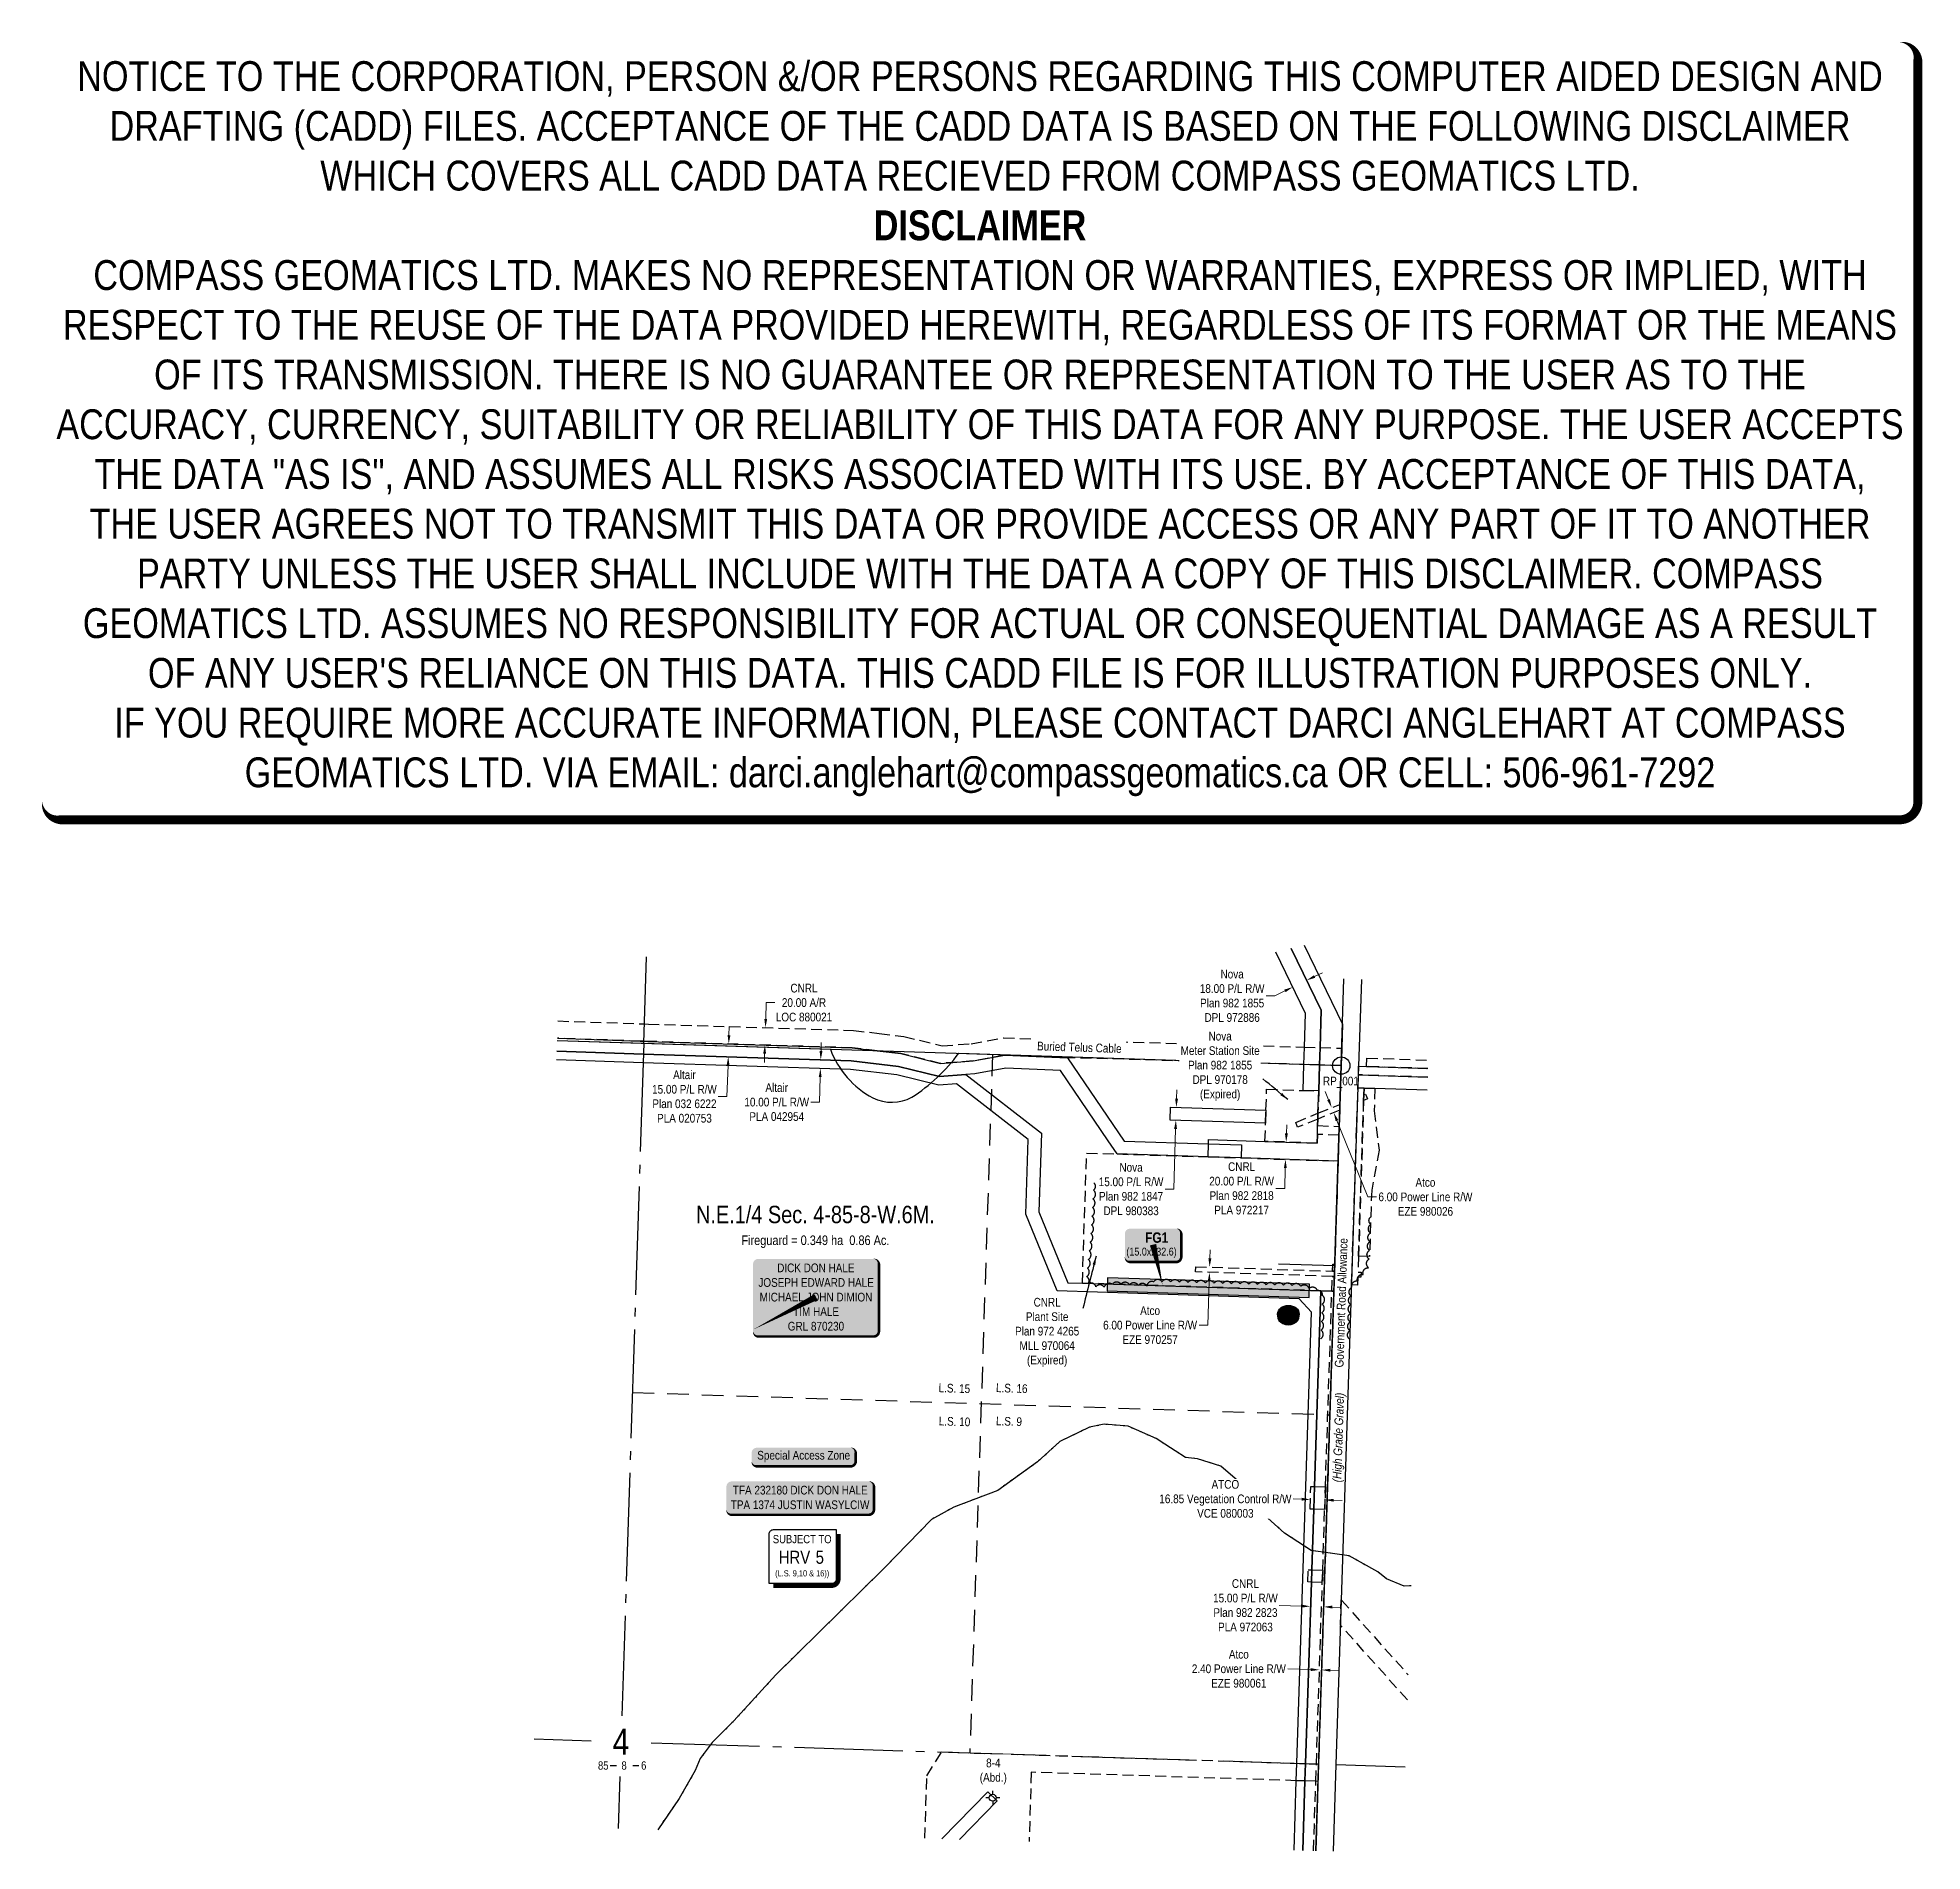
# Model space of a CAD drawing. Extents: x 363317 to 365488, y 6246185 to 6248274.
import ezdxf
from ezdxf.enums import TextEntityAlignment as Align

# ---------------------------------------------------------------- set-up
doc = ezdxf.new("R2010")
doc.units = 0
doc.header["$LTSCALE"] = 5
doc.header["$PDSIZE"] = 0.5
for name, pattern in [('0', [1, 1, 0]), ('foc-ACCESSROAD', [3.75, 2.5, -1.25]), ('foc-FLOWLINE', [3.75, 2.5, -1.25]), ('foc-LSD', [8, 5, -3]), ('foc-QUARTERLINE', [33, 25, -3, 2, -3]), ('foc-WHEELTRACKS', [2, 0.4, -1.6])]:
    doc.linetypes.add(name, pattern=pattern)
doc.layers.get('Defpoints').update_dxf_attribs({"color": 9})
for name, color, linetype in [('10', 1, 'Continuous'), ('35', 37, 'Continuous'), ('9', 3, 'Continuous'), ('AS-TELUS', 224, 'foc-TEL'), ('AS-WILDLIFE-BLOCK', 131, 'Continuous'), ('C-AR', 13, 'foc-ACCESSROAD'), ('C-RW', 13, 'Continuous'), ('C-SYMBOL', 7, 'Continuous'), ('C-WS', 13, 'foc-ACCESSROAD'), ('CG-NOTES', 7, 'Continuous'), ('CTW', 7, 'Continuous'), ('F-AR', 190, 'foc-ACCESSROAD'), ('F-EZE', 190, 'foc-FLOWLINE'), ('F-RW', 190, 'Continuous'), ('F-VCE', 190, 'foc-FLOWLINE'), ('F-WS', 190, 'foc-ACCESSROAD'), ('F-WS-S', 190, 'Continuous'), ('L-AREAREQUIRED', 7, 'Continuous'), ('L-ROAD-T', 7, 'Continuous'), ('L-SEC', 7, 'Continuous'), ('L-SECLBL', 7, 'Continuous'), ('L-SECQ', 8, 'foc-QUARTERLINE'), ('L-SECTION-LSD', 7, 'foc-LSD'), ('P-CROSSINGS', 250, 'Continuous'), ('P-TEMP-BLOCKS', 250, 'Continuous'), ('P-WORKAREA', 113, 'Continuous'), ('P-WORKAREA-H', 111, 'Continuous'), ('T-BUSH', 110, '0'), ('T-WATER-P3', 160, 'foc-WHEELTRACKS')]:
    doc.layers.add(name, color=color, linetype=linetype)
for name, color, linetype, lineweight in [('C-AR-T', 13, 'Continuous', 9), ('C-WS-T', 13, 'Continuous', 9), ('F-EZE-T', 190, 'Continuous', 9), ('F-RW-T', 190, 'Continuous', 9), ('F-VCE-T', 190, 'Continuous', 9), ('F-WS-T', 190, 'Continuous', 9), ('T-TEXT', 48, 'Continuous', 18)]:
    doc.layers.add(name, color=color, linetype=linetype, lineweight=lineweight)
doc.layers.add('DISCLAIMER', color=7, linetype='Continuous', plot=False)
doc.styles.add('100L', font='ARIALN.TTF', dxfattribs={"height": 11})
doc.styles.add('175L', font='ARIALN.TTF', dxfattribs={"height": 20})
doc.styles.add('80', font='ARIALN.TTF', dxfattribs={"height": 10})
doc.styles.add('80CG', font='ARIALN.TTF', dxfattribs={"height": 10})
doc.styles.add('80L', font='ARIALN.TTF', dxfattribs={"height": 10})
doc.styles.add('80LS', font='ARIALNI.TTF', dxfattribs={"height": 10})
doc.styles.add('BOLD', font='ARIALNB.TTF')
doc.styles.add('Crossing', font='ARIALN.TTF', dxfattribs={"height": 10})
doc.styles.add('foc-LtypeFont', font='ARIALN.TTF', dxfattribs={"height": 7.35})
doc.styles.add('HRV', font='ARIALN.TTF', dxfattribs={"height": 3})
doc.styles.add('SIMPLEX', font='ARIALN.TTF')
doc.linetypes.add('foc-TEL', pattern='A,2,-1,["T",foc-LtypeFont,S=0.2,R=0,X=-0.425,Y=-0.75],-1.24,8', length=12.24)
doc.linetypes.add('foc-TEL-NOLINE', pattern='A,0,-2,["T",foc-LtypeFont,S=0.2,R=0,X=-0.425,Y=-0.75],-10.24', length=12.24)
doc.linetypes.add('foc-TOPO-flowdirection-NOLINE', pattern='A,0,[">",foc-LtypeFont,S=0.3,R=0,X=0,Y=-0.945],-20,[">",foc-LtypeFont,S=0.3,R=0,X=0,Y=-0.945],0', length=20)
doc.dimstyles.new('Compass 5 000', dxfattribs={"dimscale": 5, "dimtxt": 9, "dimasz": 2, "dimexe": 0.2, "dimexo": 0.0625, "dimgap": 0.5, "dimtad": 0, "dimtih": 1, "dimtoh": 1, "dimzin": 0, "dimdsep": 46, "dimtxsty": '80CG', "dimcen": 0.1, "dimse1": 1, "dimse2": 1, "dimclrd": 256, "dimclrt": 256, "dimaunit": 1, "dimadec": 4, "dimazin": 0, "dimtfac": 0.06, "dimtofl": 0, "dimtmove": 0, "dimatfit": 1, "dimfxl": 0.2, "dimtolj": 1, "dimtzin": 0, "dimlwd": -1, "dimarcsym": 0})

msp = doc.modelspace()

# ---------------------------------------------------------------- texts
at = {"layer": '35', "color": 3, "style": '80'}
msp.add_attdef('RP_001', (364797.379, 6247067.497), 'RP', height=9.9972, dxfattribs=at)
at = {"layer": 'C-SYMBOL', "color": 3, "style": '175L'}
msp.add_text('N.E.1/4 Sec. 4-85-8-W.6M.', height=19.99448, dxfattribs=at).set_placement((364212.861, 6246902.79), align=Align.BOTTOM_CENTER)
at = {"layer": 'L-AREAREQUIRED', "color": 5, "style": '100L'}
msp.add_text('Fireguard = 0.349 ha  0.86 Ac.', height=10.99696, dxfattribs=at).set_placement((364212.861, 6246880.296), align=Align.BOTTOM_CENTER)
at = {"layer": 'L-ROAD-T', "style": '80L'}
msp.add_text('Government Road Allowance', height=9.99724, rotation=88.135237, dxfattribs=at).set_placement((364818.408, 6246817.098), align=Align.MIDDLE_CENTER)
at = {"layer": 'T-TEXT', "style": '80LS'}
msp.add_text('(High Grade Gravel)', height=9.99724, rotation=88.135237, dxfattribs=at).set_placement((364815.055, 6246661.949), align=Align.MIDDLE_CENTER)

# ---------------------------------------------------------------- blocks, each defined once
blk = doc.blocks.new('L-SECLBL')
at = {"layer": '9', "color": 7}
for p, q in [((-5.1, -27.8), (-12.3, -27.8)), ((20.7, -27.8), (13.5, -27.8))]:
    blk.add_line(p, q, dxfattribs=at)
at = {"layer": '10', "color": 2, "style": 'SIMPLEX'}
blk.add_attdef('SEC', text='', height=30, dxfattribs=at).set_placement((0, 0), align=Align.MIDDLE)
at = {"layer": '10', "color": 5, "style": '80L'}
blk.add_attdef('TWP', text='', height=9.5, dxfattribs=at).set_placement((-14.4, -27.4), align=Align.MIDDLE_RIGHT)
blk.add_attdef('RGE', text='', height=9.5, dxfattribs=at).set_placement((3.6, -27.4), align=Align.MIDDLE_CENTER)
blk.add_attdef('MER', text='', height=9.5, dxfattribs=at).set_placement((23.2, -27.4), align=Align.MIDDLE_LEFT)
blk = doc.blocks.new('HRV')
blk.add_lwpolyline([(-35.1, 31.6), (37.2, 31.6), (37.2, -25.5, -0.414214), (32.2, -30.5), (-40.1, -30.5), (-40.1, 26.6, -0.414214)], format="xyb", close=True)
at = {"const_width": 5, "flags": 128}
blk.add_lwpolyline([(-35.1, -33), (32.2, -33, 0.414214), (39.7, -25.5), (39.7, 26.6)], format="xyb", dxfattribs=at)
at = {"style": '80L'}
blk.add_text('SUBJECT TO', height=9.5, dxfattribs=at).set_placement((-2, 13.1), align=Align.BOTTOM_CENTER)
blk.add_attdef('(N.W.1/4 00)', text='', height=7.12, dxfattribs=at).set_placement((-2, -24.4), align=Align.BOTTOM_CENTER)
at = {"layer": 'CTW', "color": 3, "style": 'HRV'}
blk.add_text('HRV', height=15, dxfattribs=at).set_placement((-10.9, -0.2), align=Align.MIDDLE_CENTER)
blk.add_attdef('0', text='', height=15, dxfattribs=at).set_placement((18.3, -0.2), align=Align.MIDDLE_CENTER)
blk = doc.blocks.new('*U365')
h = blk.add_hatch(color=255)
edge = h.paths.add_edge_path()
edge.add_line((-54, -11.5), (54, -11.5))
edge.add_arc((54, -5.5), 6, 270, 360)
edge.add_line((60, -5.5), (60, 4))
edge.add_arc((54, 4), 6, 0, 90)
edge.add_line((54, 10), (-54, 10))
edge.add_arc((-54, 4), 6, 90, 180)
edge.add_line((-60, 4), (-60, -5.5))
edge.add_arc((-54, -5.5), 6, 180, 270)
at = {"color": 131, "flags": 128}
blk.add_lwpolyline([(-54, -11.5, 3, 3, 0), (54, -11.5, 3, 3, 0.414214), (60, -5.5, 3, 3, 0), (60, 4, 3, 0, 0.414214), (54, 10, 0, 0, 0), (-54, 10, 0, 0, 0.414214), (-60, 4, 0, 0, 0), (-60, -5.5, 0, 3, 0.414214)], format="xyseb", close=True, dxfattribs=at)
at = {"color": 131, "style": '80'}
blk.add_attdef('ENTER_TEXT_001', (-36, -5), '', height=10, dxfattribs=at)
blk = doc.blocks.new('*U367')
h = blk.add_hatch(color=255)
edge = h.paths.add_edge_path()
edge.add_line((-79, -20), (79, -20))
edge.add_arc((79, -14), 6, 270, 360)
edge.add_line((85, -14), (85, 12.5))
edge.add_arc((79, 12.5), 6, 0, 90)
edge.add_line((79, 18.5), (-79, 18.5))
edge.add_arc((-79, 12.5), 6, 90, 180)
edge.add_line((-85, 12.5), (-85, -14))
edge.add_arc((-79, -14), 6, 180, 270)
at = {"color": 44, "flags": 128}
blk.add_lwpolyline([(-79, -20, 3, 3, 0), (79, -20, 3, 3, 0.414214), (85, -14, 3, 3, 0), (85, 12.5, 3, 0, 0.414214), (79, 18.5, 0, 0, 0), (-79, 18.5, 0, 0, 0.414214), (-85, 12.5, 0, 0, 0), (-85, -14, 0, 3, 0.414214)], format="xyseb", close=True, dxfattribs=at)
at = {"color": 44, "style": '80'}
blk.add_attdef('ENTER_TEXT_001', (-36, -5), '', height=10, dxfattribs=at)
blk = doc.blocks.new('*D368')
at = {"layer": 'Defpoints', "color": 0, "transparency": 16777216}
for p in [(364628.5, 6247042.3), (364637.3, 6247042), (364636.8, 6247027)]:
    blk.add_point(p, dxfattribs=at)
at = {"layer": 'F-RW-T', "transparency": 16777216}
for p, q in [((364628.8, 6247052.3), (364629.1, 6247062.3)), ((364627.7, 6247017.3), (364625.5, 6246948)), ((364625.5, 6246948), (364615.5, 6246948))]:
    blk.add_line(p, q, dxfattribs=at)
for points in [[(364627.1, 6247052.3), (364630.5, 6247052.2), (364628.5, 6247042.3)], [(364626, 6247017.4), (364629.3, 6247017.3), (364628, 6247027.3)]]:
    blk.add_solid(points, dxfattribs=at)
at = {"layer": 'F-RW-T', "transparency": 16777216, "insert": (364576.4, 6246948), "char_height": 10, "attachment_point": 5, "style": '80CG'}
blk.add_mtext('\\A1;Nova\\P15.00 P/L R/W\\PPlan 982 1847\\PDPL 980383', dxfattribs=at)
blk = doc.blocks.new('*D369')
at = {"layer": 'Defpoints', "color": 0, "transparency": 16777216}
for p in [(364780, 6247185.8), (364762.6, 6247180.7), (364763.9, 6247178)]:
    blk.add_point(p, dxfattribs=at)
at = {"layer": 'F-RW-T', "transparency": 16777216}
for p, q in [((364787.7, 6247192.9), (364796.7, 6247197.2)), ((364741.9, 6247170.6), (364731.9, 6247170.6)), ((364753.6, 6247176.3), (364741.9, 6247170.6))]:
    blk.add_line(p, q, dxfattribs=at)
for points in [[(364787, 6247194.4), (364788.5, 6247191.4), (364778.7, 6247188.5)], [(364752.8, 6247177.8), (364754.3, 6247174.8), (364762.6, 6247180.7)]]:
    blk.add_solid(points, dxfattribs=at)
at = {"layer": 'F-RW-T', "transparency": 16777216, "insert": (364692.8, 6247170.6), "char_height": 10, "attachment_point": 5, "style": '80CG'}
blk.add_mtext('\\A1;Nova\\P18.00 P/L R/W\\PPlan 982 1855\\PDPL 972886', dxfattribs=at)
blk = doc.blocks.new('*D370')
at = {"layer": 'Defpoints', "color": 0, "transparency": 16777216}
for p in [(364666.7, 6246852.1), (364697.7, 6246851.1), (364697.9, 6246857.1)]:
    blk.add_point(p, dxfattribs=at)
at = {"layer": 'F-EZE-T', "transparency": 16777216}
for p, q in [((364667.2, 6246868.1), (364667.5, 6246878.1)), ((364666.3, 6246842.1), (364664.7, 6246791.3)), ((364664.7, 6246791.3), (364654.7, 6246791.3))]:
    blk.add_line(p, q, dxfattribs=at)
for points in [[(364665.5, 6246868.2), (364668.8, 6246868.1), (364666.9, 6246858.1)], [(364664.7, 6246842.2), (364668, 6246842.1), (364666.7, 6246852.1)]]:
    blk.add_solid(points, dxfattribs=at)
at = {"layer": 'F-EZE-T', "transparency": 16777216, "insert": (364598.3, 6246791.3), "char_height": 10, "width": 541.189, "attachment_point": 5, "style": '80CG'}
blk.add_mtext('\\A1;Atco\\P6.00 Power Line R/W\\PEZE 970257', dxfattribs=at)
blk = doc.blocks.new('*D371')
at = {"layer": 'Defpoints', "color": 0, "transparency": 16777216}
for p in [(364809.8, 6247036.1), (364777.6, 6247029.6), (364779.9, 6247024)]:
    blk.add_point(p, dxfattribs=at)
at = {"layer": 'F-EZE-T', "transparency": 16777216}
for p, q in [((364803.8, 6247051), (364800.1, 6247060.3)), ((364813.5, 6247026.9), (364849.1, 6246939)), ((364849.1, 6246939), (364859.1, 6246939))]:
    blk.add_line(p, q, dxfattribs=at)
for points in [[(364805.3, 6247051.6), (364802.3, 6247050.4), (364807.5, 6247041.7)], [(364815.1, 6247027.5), (364812, 6247026.3), (364809.8, 6247036.1)]]:
    blk.add_solid(points, dxfattribs=at)
at = {"layer": 'F-EZE-T', "transparency": 16777216, "insert": (364915.4, 6246939), "char_height": 10, "attachment_point": 5, "style": '80CG', "bg_fill": 3, "box_fill_scale": 1.1, "bg_fill_color": 256, "bg_fill_true_color": 13158600, "bg_fill_transparency": 0}
blk.add_mtext('\\A1;Atco\\P6.00 Power Line R/W\\PEZE 980026', dxfattribs=at)
blk = doc.blocks.new('*D372')
at = {"layer": 'Defpoints', "color": 0, "transparency": 16777216}
for p in [(364794, 6246414.1), (364796.4, 6246414.1), (364793.4, 6246394.3)]:
    blk.add_point(p, dxfattribs=at)
at = {"layer": 'F-EZE-T', "transparency": 16777216}
for p, q in [((364783.4, 6246394.6), (364756.9, 6246395.5)), ((364805.8, 6246393.9), (364815.7, 6246393.5))]:
    blk.add_line(p, q, dxfattribs=at)
for points in [[(364783.4, 6246396.3), (364783.3, 6246392.9), (364793.4, 6246394.3)], [(364805.8, 6246395.5), (364805.7, 6246392.2), (364795.8, 6246394.2)]]:
    blk.add_solid(points, dxfattribs=at)
at = {"layer": 'F-EZE-T', "transparency": 16777216, "insert": (364700.5, 6246395.5), "char_height": 10, "attachment_point": 5, "style": '80CG'}
blk.add_mtext('\\A1;Atco\\P2.40 Power Line R/W\\PEZE 980061', dxfattribs=at)
blk = doc.blocks.new('*D373')
at = {"layer": 'C-AR-T', "transparency": 16777216}
for p, q in [((364155.6, 6247144), (364156.2, 6247162.8)), ((364156.2, 6247162.8), (364166.2, 6247162.8)), ((364154.4, 6247104), (364154.1, 6247094))]:
    blk.add_line(p, q, dxfattribs=at)
for points in [[(364154, 6247144), (364157.3, 6247143.9), (364155.3, 6247134)], [(364152.7, 6247104), (364156, 6247103.9), (364154.7, 6247114)]]:
    blk.add_solid(points, dxfattribs=at)
at = {"layer": 'Defpoints', "color": 0, "transparency": 16777216}
for p in [(364167, 6247133.6), (364154.7, 6247114), (364166.4, 6247113.6)]:
    blk.add_point(p, dxfattribs=at)
at = {"layer": 'C-AR-T', "transparency": 16777216, "insert": (364199.7, 6247162.8), "char_height": 10, "width": 1096.685, "attachment_point": 5, "style": '80CG'}
blk.add_mtext('\\A1;CNRL\\P20.00 A/R\\PLOC 880021', dxfattribs=at)
blk = doc.blocks.new('*D374')
at = {"layer": 'Defpoints', "color": 0, "transparency": 16777216}
for p in [(364112.5, 6247100.5), (364134.3, 6247099.8), (364134.8, 6247114.6)]:
    blk.add_point(p, dxfattribs=at)
at = {"layer": 'F-RW-T', "transparency": 16777216}
for p, q in [((364113.3, 6247125.3), (364113.6, 6247135.3)), ((364112.2, 6247090.5), (364111, 6247054.6)), ((364111, 6247054.6), (364101, 6247054.6))]:
    blk.add_line(p, q, dxfattribs=at)
for points in [[(364111.7, 6247125.4), (364115, 6247125.2), (364113, 6247115.3)], [(364110.5, 6247090.5), (364113.9, 6247090.4), (364112.5, 6247100.5)]]:
    blk.add_solid(points, dxfattribs=at)
at = {"layer": 'F-RW-T', "transparency": 16777216, "insert": (364062, 6247054.6), "char_height": 10, "width": 555.121, "attachment_point": 5, "style": '80CG'}
blk.add_mtext('\\A1;Altair\\P15.00 P/L R/W\\PPlan 032 6222\\PPLA 020753', dxfattribs=at)
blk = doc.blocks.new('*D375')
at = {"layer": 'C-AR-T', "transparency": 16777216}
for p, q in [((364755.3, 6247012.2), (364755.6, 6247022.2)), ((364754, 6246972.3), (364753.3, 6246948.8)), ((364753.3, 6246948.8), (364743.3, 6246948.8))]:
    blk.add_line(p, q, dxfattribs=at)
for points in [[(364753.6, 6247012.3), (364757, 6247012.2), (364755, 6247002.2)], [(364752.4, 6246972.3), (364755.7, 6246972.2), (364754.3, 6246982.3)]]:
    blk.add_solid(points, dxfattribs=at)
at = {"layer": 'Defpoints', "color": 0, "transparency": 16777216}
for p in [(364718.2, 6247003.4), (364717.6, 6246983.5), (364754.3, 6246982.3)]:
    blk.add_point(p, dxfattribs=at)
at = {"layer": 'C-AR-T', "transparency": 16777216, "insert": (364703.7, 6246948.8), "char_height": 10, "width": 408.496, "attachment_point": 5, "style": '80CG'}
blk.add_mtext('\\A1;CNRL\\P20.00 P/L R/W\\PPlan 982 2818\\PPLA 972217', dxfattribs=at)
blk = doc.blocks.new('*D376')
at = {"layer": 'C-AR-T', "transparency": 16777216}
for p, q in [((364773.2, 6246467.8), (364747.1, 6246468.6)), ((364808.1, 6246466.6), (364818.1, 6246466.3))]:
    blk.add_line(p, q, dxfattribs=at)
for points in [[(364773.2, 6246469.4), (364773.1, 6246466.1), (364783.1, 6246467.4)], [(364808.2, 6246468.3), (364808.1, 6246464.9), (364798.1, 6246466.9)]]:
    blk.add_solid(points, dxfattribs=at)
at = {"layer": 'Defpoints', "color": 0, "transparency": 16777216}
for p in [(364785.2, 6246531.7), (364800.2, 6246531.3), (364783.1, 6246467.4)]:
    blk.add_point(p, dxfattribs=at)
at = {"layer": 'C-AR-T', "transparency": 16777216, "insert": (364708.1, 6246468.6), "char_height": 10, "attachment_point": 5, "style": '80CG'}
blk.add_mtext('\\A1;CNRL\\P15.00 P/L R/W\\PPlan 982 2823\\PPLA 972063', dxfattribs=at)
blk = doc.blocks.new('*D377')
at = {"layer": 'Defpoints', "color": 0, "transparency": 16777216}
for p in [(364782.8, 6246586.4), (364782.9, 6246590.5), (364799.6, 6246585.9)]:
    blk.add_point(p, dxfattribs=at)
at = {"layer": 'F-VCE-T', "transparency": 16777216}
for p, q in [((364772.9, 6246590.9), (364762.9, 6246591.2)), ((364809.7, 6246589.7), (364819.7, 6246589.3))]:
    blk.add_line(p, q, dxfattribs=at)
for points in [[(364773, 6246592.5), (364772.9, 6246589.2), (364782.9, 6246590.5)], [(364809.8, 6246591.3), (364809.7, 6246588), (364799.8, 6246590)]]:
    blk.add_solid(points, dxfattribs=at)
at = {"layer": 'F-VCE-T', "transparency": 16777216, "insert": (364685, 6246591.2), "char_height": 10, "attachment_point": 5, "style": '80CG', "bg_fill": 3, "box_fill_scale": 1.1, "bg_fill_color": 256, "bg_fill_true_color": 13158600, "bg_fill_transparency": 0}
blk.add_mtext('\\A1;ATCO\\P16.85 Vegetation Control R/W\\PVCE 080003', dxfattribs=at)
blk = doc.blocks.new('*U380')
h = blk.add_hatch(color=59)
edge = h.paths.add_edge_path()
edge.add_line((-66.5, -45.5), (66.5, -45.5))
edge.add_arc((66.5, -39.5), 6, 270, 360)
edge.add_line((72.5, -39.5), (72.5, 38))
edge.add_arc((66.5, 38), 6, 0, 90)
edge.add_line((66.5, 44), (-66.5, 44))
edge.add_arc((-66.5, 38), 6, 90, 180)
edge.add_line((-72.5, 38), (-72.5, -39.5))
edge.add_arc((-66.5, -39.5), 6, 180, 270)
at = {"color": 1, "flags": 128}
blk.add_lwpolyline([(-66.5, -45.5, 3, 3, 0), (66.5, -45.5, 3, 3, 0.414214), (72.5, -39.5, 3, 3, 0), (72.5, 38, 3, 0, 0.414214), (66.5, 44, 0, 0, 0), (-66.5, 44, 0, 0, 0.414214), (-72.5, 38, 0, 0, 0), (-72.5, -39.5, 0, 3, 0.414214)], format="xyseb", close=True, dxfattribs=at)
blk.add_lwpolyline([(-72.5, -37.6, 0, 7.5, 0), (0, 0, 0, 0, 0)], format="xyseb", dxfattribs=at)
at = {"color": 1, "style": '80'}
blk.add_attdef('ENTER_TEXT_001', (-36, -5), '', height=10, dxfattribs=at)
blk = doc.blocks.new('GABD')
for p, q in [((-0.81, 0), (-1.62, 0)), ((0, 0.81), (0, 1.62)), ((1.62, 0), (0.81, 0)), ((0, -0.81), (0, -1.62))]:
    blk.add_line(p, q)
blk.add_circle((0, 0), 0.8)
blk = doc.blocks.new('xing2')
h = blk.add_hatch(color=50)
h.dxf.hatch_style = 1
edge = h.paths.add_edge_path()
edge.add_ellipse((0, 0), major_axis=(-12.5, 0), ratio=0.816297, start_angle=0, end_angle=360)
h = blk.add_hatch(color=250)
h.dxf.hatch_style = 1
edge = h.paths.add_edge_path()
edge.add_ellipse((0, -2), major_axis=(-12.5, 0), ratio=0.816297, start_angle=0, end_angle=180)
edge.add_line((12.5, -2), (12.5, 0))
edge.add_ellipse((0, 0), major_axis=(-12.5, 0), ratio=0.816297, start_angle=0, end_angle=180, ccw=False)
edge.add_line((-12.5, 0), (-12.5, -2))
at = {"color": 250}
blk.add_ellipse((0, 0), major_axis=(-12.5, 0), ratio=0.816297, dxfattribs=at)
blk.add_ellipse((0, -2), major_axis=(-12.5, 0), ratio=0.816297, start_param=0, end_param=3.141593, dxfattribs=at)
at = {"color": 250, "style": 'Crossing'}
blk.add_attdef('CROSSING', text='', height=9, dxfattribs=at).set_placement((0.1, 0), align=Align.MIDDLE_CENTER)
at = {"color": 250, "style": 'Crossing', "flags": 1}
for tag, p in [('DESCRIPTION', (0.1, -25.8)), ('OWNER', (0.1, -12.5)), ('LOCATION', (0.1, -39.3)), ('DWG_REF', (0.1, -52.8))]:
    blk.add_attdef(tag, text='', height=9, dxfattribs=at).set_placement(p, align=Align.MIDDLE_CENTER)
blk = doc.blocks.new('*D397')
at = {"layer": 'Defpoints', "color": 0, "transparency": 16777216}
for p in [(364200.7, 6247097.6), (364200.4, 6247087.6), (364218.6, 6247087)]:
    blk.add_point(p, dxfattribs=at)
at = {"layer": 'F-RW-T', "transparency": 16777216}
for p, q in [((364219.3, 6247107), (364219.6, 6247117)), ((364218.3, 6247077.1), (364217.4, 6247048.2)), ((364217.4, 6247048.2), (364207.4, 6247048.2))]:
    blk.add_line(p, q, dxfattribs=at)
for points in [[(364217.6, 6247107.1), (364221, 6247107), (364219, 6247097)], [(364216.7, 6247077.1), (364220, 6247077), (364218.6, 6247087)]]:
    blk.add_solid(points, dxfattribs=at)
at = {"layer": 'F-RW-T', "transparency": 16777216, "insert": (364168.3, 6247048.2), "char_height": 10, "attachment_point": 5, "style": '80CG'}
blk.add_mtext('\\A1;Altair\\P10.00 P/L R/W\\PPLA 042954', dxfattribs=at)
blk = doc.blocks.new('*U458')
h = blk.add_hatch(color=111)
edge = h.paths.add_edge_path()
edge.add_line((-26.5, -20), (26.5, -20))
edge.add_arc((26.5, -14), 6, 270, 360)
edge.add_line((32.5, -14), (32.5, 12.5))
edge.add_arc((26.5, 12.5), 6, 0, 90)
edge.add_line((26.5, 18.5), (-26.5, 18.5))
edge.add_arc((-26.5, 12.5), 6, 90, 180)
edge.add_line((-32.5, 12.5), (-32.5, -14))
edge.add_arc((-26.5, -14), 6, 180, 270)
at = {"color": 250, "flags": 128}
blk.add_lwpolyline([(-26.5, -20, 3, 3, 0), (26.5, -20, 3, 3, 0.414214), (32.5, -14, 3, 3, 0), (32.5, 12.5, 3, 0, 0.414214), (26.5, 18.5, 0, 0, 0), (-26.5, 18.5, 0, 0, 0.414214), (-32.5, 12.5, 0, 0, 0), (-32.5, -14, 0, 3, 0.414214)], format="xyseb", close=True, dxfattribs=at)
at = {"flags": 128}
blk.add_lwpolyline([(11, -47.1, 0, 7.5, 0), (0, 0, 0, 0, 0)], format="xyseb", dxfattribs=at)
at = {"color": 250}
for tag, p, height, style in [('TEMP_AREA_W1_001', (-9.2, 2.2), 12, 'BOLD'), ('ENTER_TEXT_001', (-30.7, -12.5), 9, '80')]:
    blk.add_attdef(tag, p, '', height=height, dxfattribs=dict(at, style=style))
blk = doc.blocks.new('Disclaimer_Legal')
at = {"layer": 'DISCLAIMER', "color": 254, "flags": 128}
blk.add_lwpolyline([(-3612.9, -1104.6, 37.5, 37.5, 0), (4096.1, -1104.6, 37.5, 37.5, 0.414214), (4171.1, -1029.6, 37.5, 37.5, 0), (4171.1, 2078.7, 37.5, 0, 0.414214), (4096.1, 2153.7, 0, 0, 0), (-3612.9, 2153.7, 0, 0, 0.414214), (-3687.9, 2078.7, 0, 0, 0), (-3687.9, -1029.6, 0, 37.5, 0.414214)], format="xyseb", close=True, dxfattribs=at)
at = {"layer": 'DISCLAIMER', "color": 254, "insert": (241.6, 533.9), "char_height": 125, "width": 7717.568, "attachment_point": 5, "style": '80'}
blk.add_mtext('NOTICE TO THE CORPORATION, PERSON &/OR PERSONS REGARDING THIS COMPUTER AIDED DESIGN AND DRAFTING (CADD) FILES. ACCEPTANCE OF THE CADD DATA IS BASED ON THE FOLLOWING DISCLAIMER WHICH COVERS ALL CADD DATA RECIEVED FROM COMPASS GEOMATICS LTD.\\P{\\fArial Narrow|b1|i0|c0|p34;DISCLAIMER}\\PCOMPASS GEOMATICS LTD. MAKES NO REPRESENTATION OR WARRANTIES, EXPRESS OR IMPLIED, WITH RESPECT TO THE REUSE OF THE DATA PROVIDED HEREWITH, REGARDLESS OF ITS FORMAT OR THE MEANS OF ITS TRANSMISSION. THERE IS NO GUARANTEE OR REPRESENTATION TO THE USER AS TO THE ACCURACY, CURRENCY, SUITABILITY OR RELIABILITY OF THIS DATA FOR ANY PURPOSE. THE USER ACCEPTS THE DATA "AS IS", AND ASSUMES ALL RISKS ASSOCIATED WITH ITS USE. BY ACCEPTANCE OF THIS DATA, THE USER AGREES NOT TO TRANSMIT THIS DATA OR PROVIDE ACCESS OR ANY PART OF IT TO ANOTHER PARTY UNLESS THE USER SHALL INCLUDE WITH THE DATA A COPY OF THIS DISCLAIMER. COMPASS GEOMATICS LTD. ASSUMES NO RESPONSIBILITY FOR ACTUAL OR CONSEQUENTIAL DAMAGE AS A RESULT OF ANY USER\'S RELIANCE ON THIS DATA. THIS CADD FILE IS FOR ILLUSTRATION PURPOSES ONLY.\\PIF YOU REQUIRE MORE ACCURATE INFORMATION, PLEASE CONTACT DARCI ANGLEHART AT COMPASS GEOMATICS LTD. VIA EMAIL: darci.anglehart@compassgeomatics.ca OR CELL: 506-961-7292', dxfattribs=at)

# ---------------------------------------------------------------- dimensions: what is measured, and where the dimension line sits
at = {"layer": 'C-AR-T'}
for base, p1, p2, angle, text, picture, middle in [((364154.69, 6247113.985), (364166.969, 6247133.61), (364166.35, 6247113.624), 268.227179, 'CNRL\\P20.00 A/R\\PLOC 880021', '*D373', (364199.715, 6247162.827)), ((364754.345, 6246982.286), (364718.246, 6247003.413), (364717.608, 6246983.46), 268.169668, 'CNRL\\P20.00 P/L R/W\\PPlan 982 2818\\PPLA 972217', '*D375', (364703.734, 6246948.77)), ((364783.149, 6246467.427), (364800.238, 6246531.253), (364785.249, 6246531.742), 178.129986, 'CNRL\\P15.00 P/L R/W\\PPlan 982 2823\\PPLA 972063', '*D376', (364708.064, 6246468.603))]:
    dim = msp.add_linear_dim(base=base, p1=p1, p2=p2, angle=angle, text=text, dimstyle='Compass 5 000', dxfattribs=at)
    dim.commit()
    dim.dimension.update_dxf_attribs({"geometry": picture, "text_midpoint": middle, "dimtype": 161})
at = {"layer": 'F-EZE-T'}
dim = msp.add_linear_dim(base=(364793.362, 6246394.28), p1=(364796.409, 6246414.059), p2=(364794.011, 6246414.137), angle=178.128768, text='Atco\\P2.40 Power Line R/W\\PEZE 980061', dimstyle='Compass 5 000', dxfattribs=at)
dim.commit()
dim.dimension.update_dxf_attribs({"geometry": '*D372', "text_midpoint": (364700.539, 6246395.47), "dimtype": 161})
at = {"layer": 'F-RW-T'}
for base, p1, p2, angle, text, picture, middle in [((364762.56, 6247180.664), (364780.039, 6247185.832), (364763.855, 6247177.991), 205.849693, 'Nova\\P18.00 P/L R/W\\PPlan 982 1855\\PDPL 972886', '*D369', (364692.801, 6247170.648)), ((364112.519, 6247100.475), (364134.828, 6247114.6), (364134.349, 6247099.771), 268.151052, 'Altair\\P15.00 P/L R/W\\PPlan 032 6222\\PPLA 020753', '*D374', (364061.953, 6247054.606)), ((364218.649, 6247087.046), (364200.682, 6247097.629), (364200.36, 6247087.637), 268.150826, 'Altair\\P10.00 P/L R/W\\PPLA 042954', '*D397', (364168.309, 6247048.206)), ((364628.471, 6247042.298), (364636.779, 6247027.027), (364637.259, 6247042.017), 88.16615, 'Nova\\P15.00 P/L R/W\\PPlan 982 1847\\PDPL 980383', '*D368', (364576.365, 6246947.967))]:
    dim = msp.add_linear_dim(base=base, p1=p1, p2=p2, angle=angle, text=text, dimstyle='Compass 5 000', dxfattribs=at)
    dim.commit()
    dim.dimension.update_dxf_attribs({"geometry": picture, "text_midpoint": middle, "dimtype": 161})

# ---------------------------------------------------------------- hatches: boundary and pattern name
at = {"layer": 'P-WORKAREA-H'}
h = msp.add_hatch(color=256, dxfattribs=at)
h.dxf.hatch_style = 1
h.paths.add_polyline_path([(364548.873, 6246830.794), (364781.329, 6246823.355), (364781.809, 6246838.344), (364549.353, 6246845.782)])

# ---------------------------------------------------------------- linework, layer by layer
at = {"layer": '35', "color": 3}
msp.add_circle((364818.408, 6247090.23), 9.997, dxfattribs=at)
at = {"layer": 'AS-TELUS', "linetype": 'foc-TEL-NOLINE'}
for p, q in [((363915.563, 6247119.306), (364230.082, 6247109.173)), ((364377.837, 6247104.416), (364818.408, 6247090.231)), ((364789.029, 6246185.948), (364818.408, 6247090.231))]:
    msp.add_line(p, q, dxfattribs=at)
at = {"layer": 'AS-TELUS'}
msp.add_lwpolyline([(364230.082, 6247109.173, 0.18134784), (364279.089, 6247052.959, 0.23749109), (364323.887, 6247053.741, 0.08711563), (364377.837, 6247104.416)], format="xyb", dxfattribs=at)
msp.add_lwpolyline([(364746.301, 6246861.822), (364810.914, 6246860.081)], dxfattribs=at)
at = {"layer": 'C-AR'}
msp.add_lwpolyline([(363916.3, 6247141.662), (364016.005, 6247138.295), (364020.479, 6247138.144), (364256.622, 6247130.835), (364286.228, 6247127.297), (364314.675, 6247123.897), (364358.704, 6247112.979), (364392.17, 6247115.526), (364429.565, 6247122.253), (364503.904, 6247119.375), (364776.057, 6247111.601), (364794.072, 6247111.021), (364819.037, 6247110.217), (364818.408, 6247090.23), (364793.432, 6247091.032), (364775.45, 6247091.61), (364774.238, 6247091.649), (364503.231, 6247099.39), (364430.964, 6247102.188), (364394.705, 6247095.665), (364357.014, 6247092.796), (364311.068, 6247104.189), (364283.967, 6247107.421), (364255.123, 6247110.876), (364019.835, 6247118.159), (364015.362, 6247118.308), (364010.885, 6247118.465), (363915.645, 6247121.79)], dxfattribs=at)
at = {"layer": 'C-RW'}
for points in [[(364775.797, 6247228.975), (364819.909, 6247137.926), (364819.037, 6247110.217), (364818.408, 6247090.23), (364816.952, 6247045.513), (364816.739, 6247038.956), (364816.131, 6247020.294), (364815.806, 6247010.303), (364814.83, 6246980.323), (364703.176, 6246983.89), (364665.093, 6246985.108), (364665.554, 6247000.1), (364665.707, 6247005.094), (364730.622, 6247003.017), (364790.606, 6247001.107), (364790.919, 6247011.085), (364791.235, 6247021.092), (364791.475, 6247028.741), (364791.681, 6247035.295), (364792.49, 6247061.059), (364793.432, 6247091.032), (364794.072, 6247111.021), (364795.413, 6247154.102), (364760.952, 6247225.232)], [(364917.517, 6247062.083), (364857.292, 6247063.992), (364844.719, 6247064.39), (364837.696, 6247064.614), (364838.184, 6247079.6), (364918.005, 6247077.07)], [(364774.035, 6246186.427), (364776.593, 6246266.343), (364777.233, 6246286.345), (364784.058, 6246495.373), (364784.514, 6246509.361), (364786.798, 6246579.304), (364787.653, 6246605.501), (364795.013, 6246830.919), (364807.615, 6246830.516), (364809.95, 6246830.442), (364792.221, 6246285.867), (364791.581, 6246265.866), (364789.023, 6246185.948)]]:
    msp.add_lwpolyline(points, dxfattribs=at)
at = {"layer": 'C-WS'}
msp.add_lwpolyline([(364809.95, 6246830.442), (364807.615, 6246830.516), (364795.013, 6246830.919), (364520.308, 6246839.71), (364525.189, 6246989.58), (364560.405, 6246988.455), (364665.093, 6246985.108), (364703.176, 6246983.89), (364814.83, 6246980.323), (364810.958, 6246861.42), (364810.698, 6246853.422), (364810.503, 6246847.429), (364809.95, 6246830.442)], close=True, dxfattribs=at)
at = {"layer": 'F-AR'}
msp.add_lwpolyline([(364894.649, 6246359.678), (364817.551, 6246445.859), (364818.493, 6246474.795), (364818.756, 6246474.501), (364895.591, 6246388.614)], dxfattribs=at)
at = {"layer": 'F-EZE'}
for points in [[(364918.005, 6247077.07), (364838.184, 6247079.6), (364838.509, 6247089.594), (364847.719, 6247089.302), (364918.33, 6247087.06)], [(364786.625, 6246186.024), (364789.183, 6246265.942), (364789.823, 6246285.944), (364796.652, 6246494.966), (364797.109, 6246508.955), (364799.394, 6246578.897), (364800.25, 6246605.094), (364807.615, 6246830.516), (364808.174, 6246847.505), (364810.503, 6246847.429), (364809.95, 6246830.442), (364792.221, 6246285.867), (364791.581, 6246265.866), (364789.023, 6246185.948)]]:
    msp.add_lwpolyline(points, dxfattribs=at)
for points in [[(364844.466, 6247056.64), (364844.253, 6247050.083), (364838.405, 6246870.634), (364837.815, 6246852.539), (364841.213, 6246852.427), (364841.017, 6246846.432), (364837.619, 6246846.543), (364837.327, 6246837.55), (364830.311, 6246837.778), (364837.696, 6247064.614), (364844.719, 6247064.39), (364844.466, 6247056.64)], [(364844.253, 6247050.083), (364844.466, 6247056.64), (364846.286, 6247057.374), (364848.534, 6247051.813), (364844.253, 6247050.083)], [(364791.475, 6247028.741), (364768.256, 6247019.352), (364766.008, 6247024.913), (364791.681, 6247035.295), (364816.952, 6247045.513), (364816.739, 6247038.956), (364791.475, 6247028.741)], [(364810.958, 6246861.42), (364810.698, 6246853.422), (364808.372, 6246853.5), (364808.636, 6246861.496), (364810.958, 6246861.42)], [(364808.372, 6246853.5), (364810.698, 6246853.422), (364810.503, 6246847.429), (364808.174, 6246847.505), (364650.691, 6246852.635), (364650.886, 6246858.631), (364808.372, 6246853.5)]]:
    msp.add_lwpolyline(points, close=True, dxfattribs=at)
at = {"layer": 'F-RW'}
for points in [[(364760.952, 6247225.232), (364795.414, 6247154.102), (364794.068, 6247111.021), (364793.432, 6247091.032), (364792.49, 6247061.059), (364774.507, 6247061.634), (364775.45, 6247091.609), (364776.068, 6247111.6), (364777.292, 6247150.248), (364743.14, 6247220.74)], [(363915.645, 6247121.79), (364010.885, 6247118.465), (364015.362, 6247118.308), (364019.835, 6247118.159), (364255.123, 6247110.876), (364283.967, 6247107.421), (364311.068, 6247104.189), (364357.014, 6247092.796), (364394.705, 6247095.665), (364430.964, 6247102.188), (364503.231, 6247099.39), (364568.554, 6247003.2), (364665.554, 6247000.1), (364703.687, 6246998.882), (364703.176, 6246983.89), (364665.093, 6246985.108), (364560.405, 6246988.455), (364550.029, 6247003.79), (364495.073, 6247084.7), (364432.005, 6247087.141), (364396.599, 6247080.77), (364385.925, 6247079.958), (364355.745, 6247077.662), (364308.369, 6247089.41), (364253.988, 6247095.909), (364014.882, 6247103.627), (363915.151, 6247106.847)], [(364358.451, 6246199.702), (364411.493, 6246253.942), (364422.216, 6246243.457), (364378.792, 6246199.053)]]:
    msp.add_lwpolyline(points, dxfattribs=at)
msp.add_lwpolyline([(364731.319, 6247024.003), (364621.409, 6247027.519), (364621.88, 6247042.509), (364731.786, 6247038.99), (364731.319, 6247024.003)], close=True, dxfattribs=at)
at = {"layer": 'F-VCE'}
msp.add_lwpolyline([(364918.33, 6247087.06), (364847.719, 6247089.302), (364848.022, 6247098.87), (364918.642, 6247096.633)], dxfattribs=at)
for points in [[(364853.505, 6246946.851), (364851.028, 6246870.225), (364838.405, 6246870.634), (364844.253, 6247050.083), (364844.466, 6247056.64), (364844.719, 6247064.39), (364857.292, 6247063.992), (364856.461, 6247038.271), (364861.993, 6246992.807), (364853.505, 6246946.851)], [(364800.25, 6246605.094), (364799.394, 6246578.897), (364786.798, 6246579.304), (364782.566, 6246579.441), (364783.41, 6246605.638), (364787.653, 6246605.501), (364800.25, 6246605.094)], [(364797.109, 6246508.955), (364796.652, 6246494.966), (364784.058, 6246495.373), (364779.859, 6246495.509), (364780.31, 6246509.497), (364784.514, 6246509.361), (364797.109, 6246508.955)]]:
    msp.add_lwpolyline(points, close=True, dxfattribs=at)
at = {"layer": 'F-WS'}
msp.add_lwpolyline([(364790.919, 6247011.085), (364790.606, 6247001.107), (364730.622, 6247003.017), (364731.319, 6247024.003), (364731.786, 6247038.99), (364732.549, 6247062.976), (364774.507, 6247061.634), (364792.49, 6247061.059), (364791.681, 6247035.295), (364791.475, 6247028.741), (364791.235, 6247021.092), (364816.131, 6247020.294), (364815.806, 6247010.303), (364790.919, 6247011.085)], close=True, dxfattribs=at)
msp.add_lwpolyline([(364338.946, 6246200.326), (364341.241, 6246272.238), (364358.132, 6246299.712), (364767.241, 6246286.662), (364777.233, 6246286.345), (364789.823, 6246285.944), (364792.221, 6246285.867), (364791.581, 6246265.866), (364789.183, 6246265.942), (364776.593, 6246266.343), (364766.6, 6246266.662), (364461.517, 6246276.407), (364458.964, 6246196.492)], dxfattribs=at)
at = {"layer": 'L-SEC', "flags": 128}
for points in [[(364818.408, 6247090.231), (364821.553, 6247190.154)], [(364841.653, 6247189.519), (364838.509, 6247089.594)], [(363915.563, 6247119.306), (364015.291, 6247116.089)], [(364015.291, 6247116.089), (364818.408, 6247090.231)], [(364818.408, 6247090.231), (364792.221, 6246285.867)], [(364838.509, 6247089.594), (364812.323, 6246285.24)], [(364838.509, 6247089.594), (364918.33, 6247087.066)], [(364792.221, 6246285.867), (364789.023, 6246185.948)], [(364812.323, 6246285.24), (364809.124, 6246185.306)]]:
    msp.add_lwpolyline(points, dxfattribs=at)
at = {"layer": 'L-SECQ', "flags": 128}
for points in [[(364015.291, 6247116.089), (364018.488, 6247215.524)], [(364015.291, 6247116.089), (363989.899, 6246341.501)], [(363889.016, 6246314.714), (363954.462, 6246312.624)], [(364023.69, 6246310.413), (364792.221, 6246285.867)], [(364812.323, 6246285.24), (364892.145, 6246282.752)], [(363987.607, 6246271.559), (363985.642, 6246211.612)]]:
    msp.add_lwpolyline(points, dxfattribs=at)
at = {"layer": 'L-SECTION-LSD', "flags": 128}
for points in [[(364416.849, 6247103.16), (364390.679, 6246298.692)], [(364002.104, 6246713.819), (364805.315, 6246688.049)]]:
    msp.add_lwpolyline(points, dxfattribs=at)
at = {"layer": 'P-WORKAREA'}
msp.add_lwpolyline([(364548.873, 6246830.794), (364781.329, 6246823.355), (364781.809, 6246838.344), (364549.353, 6246845.782)], close=True, dxfattribs=at)
at = {"layer": 'T-BUSH', "flags": 128}
msp.add_lwpolyline([(364828.138, 6246775.029, -0.52056705), (364828.437, 6246785.022, -0.52056705), (364828.736, 6246795.015, -0.52056705), (364829.034, 6246805.007, -0.52056705), (364829.333, 6246815, -0.52056705), (364829.632, 6246824.993, -0.52056705), (364830.499, 6246834.762, -0.52056705), (364837.088, 6246842.28, -0.52056705), (364843.678, 6246849.798, -0.52056705), (364849.931, 6246857.453, -0.52056705), (364850.45, 6246867.437, -0.52056705), (364850.97, 6246877.421, -0.52056705), (364851.489, 6246887.404, -0.52056705), (364852.009, 6246897.388, -0.52056705), (364852.529, 6246907.372, -0.52056705), (364853, 6246916.418, -0.52056705)], format="xyb", dxfattribs=at)

# ---------------------------------------------------------------- block references
at = {"xscale": 0.2748750611395534, "yscale": 0.2748750611395534, "zscale": 0.2748750611395534}
msp.add_blockref('Disclaimer_Legal', (364335.988, 6247677.046), dxfattribs=at)
ref = msp.add_blockref('*U367', (364195.293, 6246592.872), dxfattribs=dict(xscale=0.999724, yscale=0.999724, zscale=0.999724))
ref.add_attrib('ENTER_TEXT_001', 'TFA 232180 DICK DON HALE', (364117.811, 6246596.29), dxfattribs={"color": 44, "height": 9.99724, "style": '80'})
ref.add_attrib('ENTER_TEXT_002', 'TPA 1374 JUSTIN WASYLCIW', (364115.335, 6246579.451), dxfattribs={"color": 44, "height": 9.99724, "style": '80'})
at = {"layer": 'AS-WILDLIFE-BLOCK'}
ref = msp.add_blockref('*U365', (364199.331, 6246640.176), dxfattribs=dict(at, xscale=0.999724, yscale=0.999724, zscale=0.999724))
ref.add_attrib('ENTER_TEXT_001', 'Special Access Zone', (364145.843, 6246636.476), dxfattribs={"layer": '0', "color": 131, "height": 9.99724, "style": '80'})
at = {"layer": 'CG-NOTES'}
ref = msp.add_blockref('*U380', (364213.488, 6246823.713), dxfattribs=dict(at, xscale=0.999724, yscale=0.999724, zscale=0.999724))
ref.add_attrib('ENTER_TEXT_001', 'DICK DON HALE', (364168.827, 6246852.301), dxfattribs={"layer": '0', "color": 1, "height": 9.99724, "style": '80'})
ref.add_attrib('ENTER_TEXT_002', 'JOSEPH EDWARD HALE', (364147.152, 6246835.461), dxfattribs={"layer": '0', "color": 1, "height": 9.99724, "style": '80'})
ref.add_attrib('ENTER_TEXT_003', 'MICHAEL JOHN DIMION', (364148.642, 6246818.622), dxfattribs={"layer": '0', "color": 1, "height": 9.99724, "style": '80'})
ref.add_attrib('ENTER_TEXT_004', 'TIM HALE', (364187.243, 6246801.96), dxfattribs={"layer": '0', "color": 1, "height": 9.9972, "style": '80'})
ref.add_attrib('ENTER_TEXT_005', 'GRL 870230', (364180.979, 6246785.121), dxfattribs={"layer": '0', "color": 1, "height": 9.9972, "style": '80'})
at = {"layer": 'CG-NOTES', "xscale": 0.999724, "yscale": 0.999724, "zscale": 0.999724}
msp.add_blockref('HRV', (364199.623, 6246524.186), dxfattribs=at).add_auto_attribs({'(N.W.1/4 00)': '(L.S. 9,10 & 16))', '0': '5'})
at = {"layer": 'F-WS-S', "xscale": 4.998619999999995, "yscale": 4.998619999999995, "zscale": 4.998619999999995}
msp.add_blockref('GABD', (364417.114, 6246246.95), dxfattribs=at)
at = {"layer": 'L-SECLBL', "xscale": 0.999724, "yscale": 0.999724, "zscale": 0.999724}
msp.add_blockref('L-SECLBL', (363988.917, 6246311.524), dxfattribs=at).add_auto_attribs({'SEC': '4', 'TWP': '85', 'RGE': '8', 'MER': '6'})
at = {"layer": 'P-CROSSINGS', "xscale": 0.999724, "yscale": 0.999724, "zscale": 0.999724}
msp.add_blockref('xing2', (364757.543, 6246803.904), dxfattribs=at).add_auto_attribs({'CROSSING': 'X1'})
at = {"layer": 'P-TEMP-BLOCKS', "xscale": 0.999724, "yscale": 0.999724, "zscale": 0.999724}
msp.add_blockref('*U458', (364601.718, 6246884.012), dxfattribs=at).add_auto_attribs({'TEMP_AREA_W1_001': 'FG1', 'ENTER_TEXT_001': '(15.0x232.6)'})

msp.set_redraw_order([(e.dxf.handle, doc.entitydb.next_handle()) for e in msp.query("TEXT MTEXT ATTDEF DIMENSION ARC_DIMENSION")])  # texts and dimensions are drawn at this point

# ---------------------------------------------------------------- leaders
at = {"layer": 'F-WS-T', "path_type": 1}
msp.add_leader([(364757.011, 6247051.062), (364728.169, 6247075.113)], dimstyle='Compass 5 000', override={"dimgap": 0.5, "dimtad": 0}, dxfattribs=at)

# ---------------------------------------------------------------- next in the draw order: texts
at = {"layer": 'L-SECTION-LSD', "attachment_point": 1, "rotation": 358.16243, "style": '100L', "bg_fill": 3, "box_fill_scale": 1.5, "bg_fill_color": 256, "bg_fill_transparency": 0}
for s, width, insert, char_height in [('\\pi1.84529;L.S. 15', 36.84927, (364353.071, 6246724.257), 9.99724), ('L.S. 16', 36.93124, (364421.011, 6246724.257), 9.9972), ('\\pi2.02852;L.S. 10', 36.94385, (364353.071, 6246685.983), 9.99724), ('L.S. 9', 30.51886, (364421.011, 6246685.983), 9.9972)]:
    msp.add_mtext_dynamic_manual_height_columns(s, width=width, gutter_width=54.985, heights=[0], dxfattribs=dict(at, insert=insert, char_height=char_height))

# ---------------------------------------------------------------- next in the draw order: linework, layer by layer
at = {"layer": 'F-RW'}
for points in [[(363915.151, 6247106.847), (364014.882, 6247103.627), (364253.988, 6247095.909), (364308.369, 6247089.41), (364355.745, 6247077.662), (364385.925, 6247079.958), (364473.227, 6247012.452), (364470.224, 6246921.689), (364503.474, 6246840.248), (364520.308, 6246839.71), (364795.013, 6246830.919), (364787.653, 6246605.501), (364786.798, 6246579.304), (364784.514, 6246509.361), (364784.058, 6246495.373), (364777.233, 6246286.345), (364776.593, 6246266.343), (364774.035, 6246186.427)], [(364764.042, 6246186.746), (364766.6, 6246266.662), (364767.241, 6246286.663), (364784.203, 6246806.194), (364769.911, 6246821.461), (364491.187, 6246830.669), (364455.13, 6246918.985), (364457.985, 6247005.281), (364375.41, 6247069.131), (364354.899, 6247067.571), (364306.566, 6247079.555), (364253.232, 6247085.93), (364014.555, 6247093.635), (363914.822, 6247096.854)]]:
    msp.add_lwpolyline(points, dxfattribs=at)
at = {"layer": 'T-WATER-P3', "flags": 128}
msp.add_lwpolyline([(364898.925, 6246491.001), (364890.883, 6246490.623), (364870.582, 6246499.087), (364860.544, 6246507.127), (364827.554, 6246525.514), (364783.878, 6246531.833), (364753.156, 6246551.714), (364726.229, 6246576.053), (364704.206, 6246607.817), (364679.827, 6246628.895), (364653.039, 6246637.425), (364639.267, 6246639.03), (364615.378, 6246654.266), (364605.379, 6246660.625), (364572.902, 6246674.889), (364545.284, 6246677.119), (364528.373, 6246673.736), (364494.514, 6246657.349), (364468.713, 6246633.956), (364422.924, 6246600.994), (364372.228, 6246581.704), (364346.392, 6246567.507), (364292.06, 6246511.399), (364167.395, 6246388.666), (364119.019, 6246335.491), (364094.012, 6246310.805), (364080.257, 6246292.32), (364074.32, 6246278.202), (364055.855, 6246246.208), (364031.191, 6246210.157)], dxfattribs=at)
at = {"layer": 'T-WATER-P3', "linetype": 'foc-TOPO-flowdirection-NOLINE', "flags": 128}
msp.add_lwpolyline([(364898.925, 6246491.001), (364890.883, 6246490.623), (364870.582, 6246499.087), (364860.544, 6246507.127), (364827.554, 6246525.514), (364783.878, 6246531.833), (364753.156, 6246551.714), (364726.229, 6246576.053), (364704.206, 6246607.817), (364679.827, 6246628.895), (364653.039, 6246637.425), (364639.267, 6246639.03), (364615.378, 6246654.266), (364605.379, 6246660.625), (364572.902, 6246674.889), (364545.284, 6246677.119), (364528.373, 6246673.736), (364494.514, 6246657.349), (364468.713, 6246633.956), (364422.924, 6246600.994), (364372.228, 6246581.704), (364346.392, 6246567.507), (364292.06, 6246511.399), (364167.395, 6246388.666), (364119.019, 6246335.491), (364094.012, 6246310.805), (364080.257, 6246292.32), (364074.32, 6246278.202), (364055.855, 6246246.208), (364031.191, 6246210.157)], dxfattribs=at)

# ---------------------------------------------------------------- next in the draw order: texts
at = {"layer": 'AS-TELUS', "insert": (364516.997, 6247116.328), "char_height": 9.99724, "width": 96.99682, "attachment_point": 2, "rotation": 358.155867, "style": '80L', "bg_fill": 2}
msp.add_mtext('Buried Telus Cable', dxfattribs=at)
at = {"layer": 'C-WS-T', "insert": (364479.746, 6246822.741), "char_height": 9.99724, "width": 73.49717, "attachment_point": 2, "style": '80L', "bg_fill": 2}
msp.add_mtext('CNRL\\PPlant Site\\PPlan 972 4265\\PMLL 970064\\P(Expired)', dxfattribs=at)
at = {"layer": 'F-WS-T', "insert": (364678.982, 6247129.175), "char_height": 9.99724, "width": 90.64114, "attachment_point": 2, "style": '80L', "bg_fill": 3, "box_fill_scale": 1.15, "bg_fill_color": 256, "bg_fill_true_color": 256, "bg_fill_transparency": 0}
msp.add_mtext('Nova\\PMeter Station Site\\PPlan 982 1855\\PDPL 970178\\P(Expired)', dxfattribs=at)
at = {"layer": 'F-WS-T', "insert": (364417.717, 6246292.122), "char_height": 9.9972, "width": 30.58951, "attachment_point": 2, "style": '80L', "bg_fill": 2}
msp.add_mtext('8-4\\P(Abd.)', dxfattribs=at)

# ---------------------------------------------------------------- next in the draw order: dimensions: what is measured, and where the dimension line sits
at = {"layer": 'F-VCE-T'}
dim = msp.add_linear_dim(base=(364782.923, 6246590.536), p1=(364799.622, 6246585.858), p2=(364782.79, 6246586.4), angle=178.154103, text='ATCO\\P16.85 Vegetation Control R/W\\PVCE 080003', dimstyle='Compass 5 000', override={"dimtfill": 1}, dxfattribs=at)
dim.commit()
dim.dimension.update_dxf_attribs({"geometry": '*D377', "text_midpoint": (364685.001, 6246591.181), "dimtype": 161})

# ---------------------------------------------------------------- next in the draw order: linework, layer by layer
at = {"layer": 'T-BUSH', "flags": 128}
msp.add_lwpolyline([(364794.831, 6246775.609, 0.52056705), (364795.238, 6246785.598, 0.52056705), (364795.644, 6246795.587, 0.52056705), (364796.051, 6246805.576, 0.52056705), (364796.457, 6246815.565, 0.52056705), (364796.864, 6246825.554, 0.52056705), (364791.127, 6246831.01, 0.52056705), (364781.463, 6246833.569, 0.52056705), (364771.799, 6246836.128, 0.52056705), (364761.886, 6246836.975, 0.52056705), (364751.893, 6246837.275, 0.52056705), (364741.9, 6246837.574, 0.52056705), (364731.907, 6246837.873, 0.52056705), (364721.915, 6246838.172, 0.52056705), (364711.922, 6246838.471, 0.52056705), (364701.929, 6246838.77, 0.52056705), (364691.936, 6246839.069, 0.52056705), (364681.943, 6246839.368, 0.52056705), (364671.951, 6246839.667, 0.52056705), (364661.958, 6246839.966, 0.52056705), (364651.965, 6246840.265, 0.52056705), (364641.972, 6246840.564, 0.52056705), (364631.98, 6246840.863, 0.52056705), (364621.987, 6246841.162, 0.52056705), (364611.994, 6246841.462, 0.52056705), (364602.26, 6246841.195, 0.52056705), (364594.654, 6246836.418, 0.52056705), (364584.68, 6246837.096, 0.52056705), (364574.705, 6246837.773, 0.52056705), (364564.731, 6246838.451, 0.52056705), (364554.861, 6246838.351, 0.52056705), (364545.418, 6246835.068, 0.52056705), (364535.947, 6246835.599, 0.52056705), (364526.456, 6246838.74, 0.52056705), (364525.166, 6246847.193, 0.52056705), (364526.18, 6246857.139, 0.52056705), (364527.194, 6246867.084, 0.52056705), (364528.208, 6246877.03, 0.52056705), (364529.222, 6246886.976, 0.52056705), (364530.236, 6246896.921, 0.52056705), (364530.87, 6246906.897, 0.52056705), (364531.426, 6246916.879, 0.52056705), (364531.982, 6246926.861, 0.52056705), (364532.537, 6246936.842, 0.52056705), (364533.093, 6246946.824, 0.52056705), (364533.558, 6246955.183, 0.52056705)], format="xyb", dxfattribs=at)

# ---------------------------------------------------------------- next in the draw order: dimensions: what is measured, and where the dimension line sits
at = {"layer": 'F-EZE-T'}
dim = msp.add_linear_dim(base=(364666.663, 6246852.115), p1=(364697.877, 6246857.1), p2=(364697.682, 6246851.104), angle=268.134123, text='Atco\\P6.00 Power Line R/W\\PEZE 970257', dimstyle='Compass 5 000', dxfattribs=at)
dim.commit()
dim.dimension.update_dxf_attribs({"geometry": '*D370', "text_midpoint": (364598.319, 6246791.332), "dimtype": 161})

# ---------------------------------------------------------------- next in the draw order: leaders
at = {"layer": 'C-WS-T', "path_type": 1}
msp.add_leader([(364536.103, 6246870.664), (364520.857, 6246810.395)], dimstyle='Compass 5 000', override={"dimgap": 0.5, "dimtad": 0}, dxfattribs=at)

# ---------------------------------------------------------------- next in the draw order: dimensions: what is measured, and where the dimension line sits
at = {"layer": 'F-EZE-T'}
dim = msp.add_linear_dim(base=(364809.799, 6247036.15), p1=(364777.604, 6247029.603), p2=(364779.853, 6247024.041), angle=292.016394, text='Atco\\P6.00 Power Line R/W\\PEZE 980026', dimstyle='Compass 5 000', override={"dimtfill": 1}, dxfattribs=at)
dim.commit()
dim.dimension.update_dxf_attribs({"geometry": '*D371', "text_midpoint": (364915.427, 6246939.048), "dimtype": 161})

doc.saveas('drawing.dxf')
